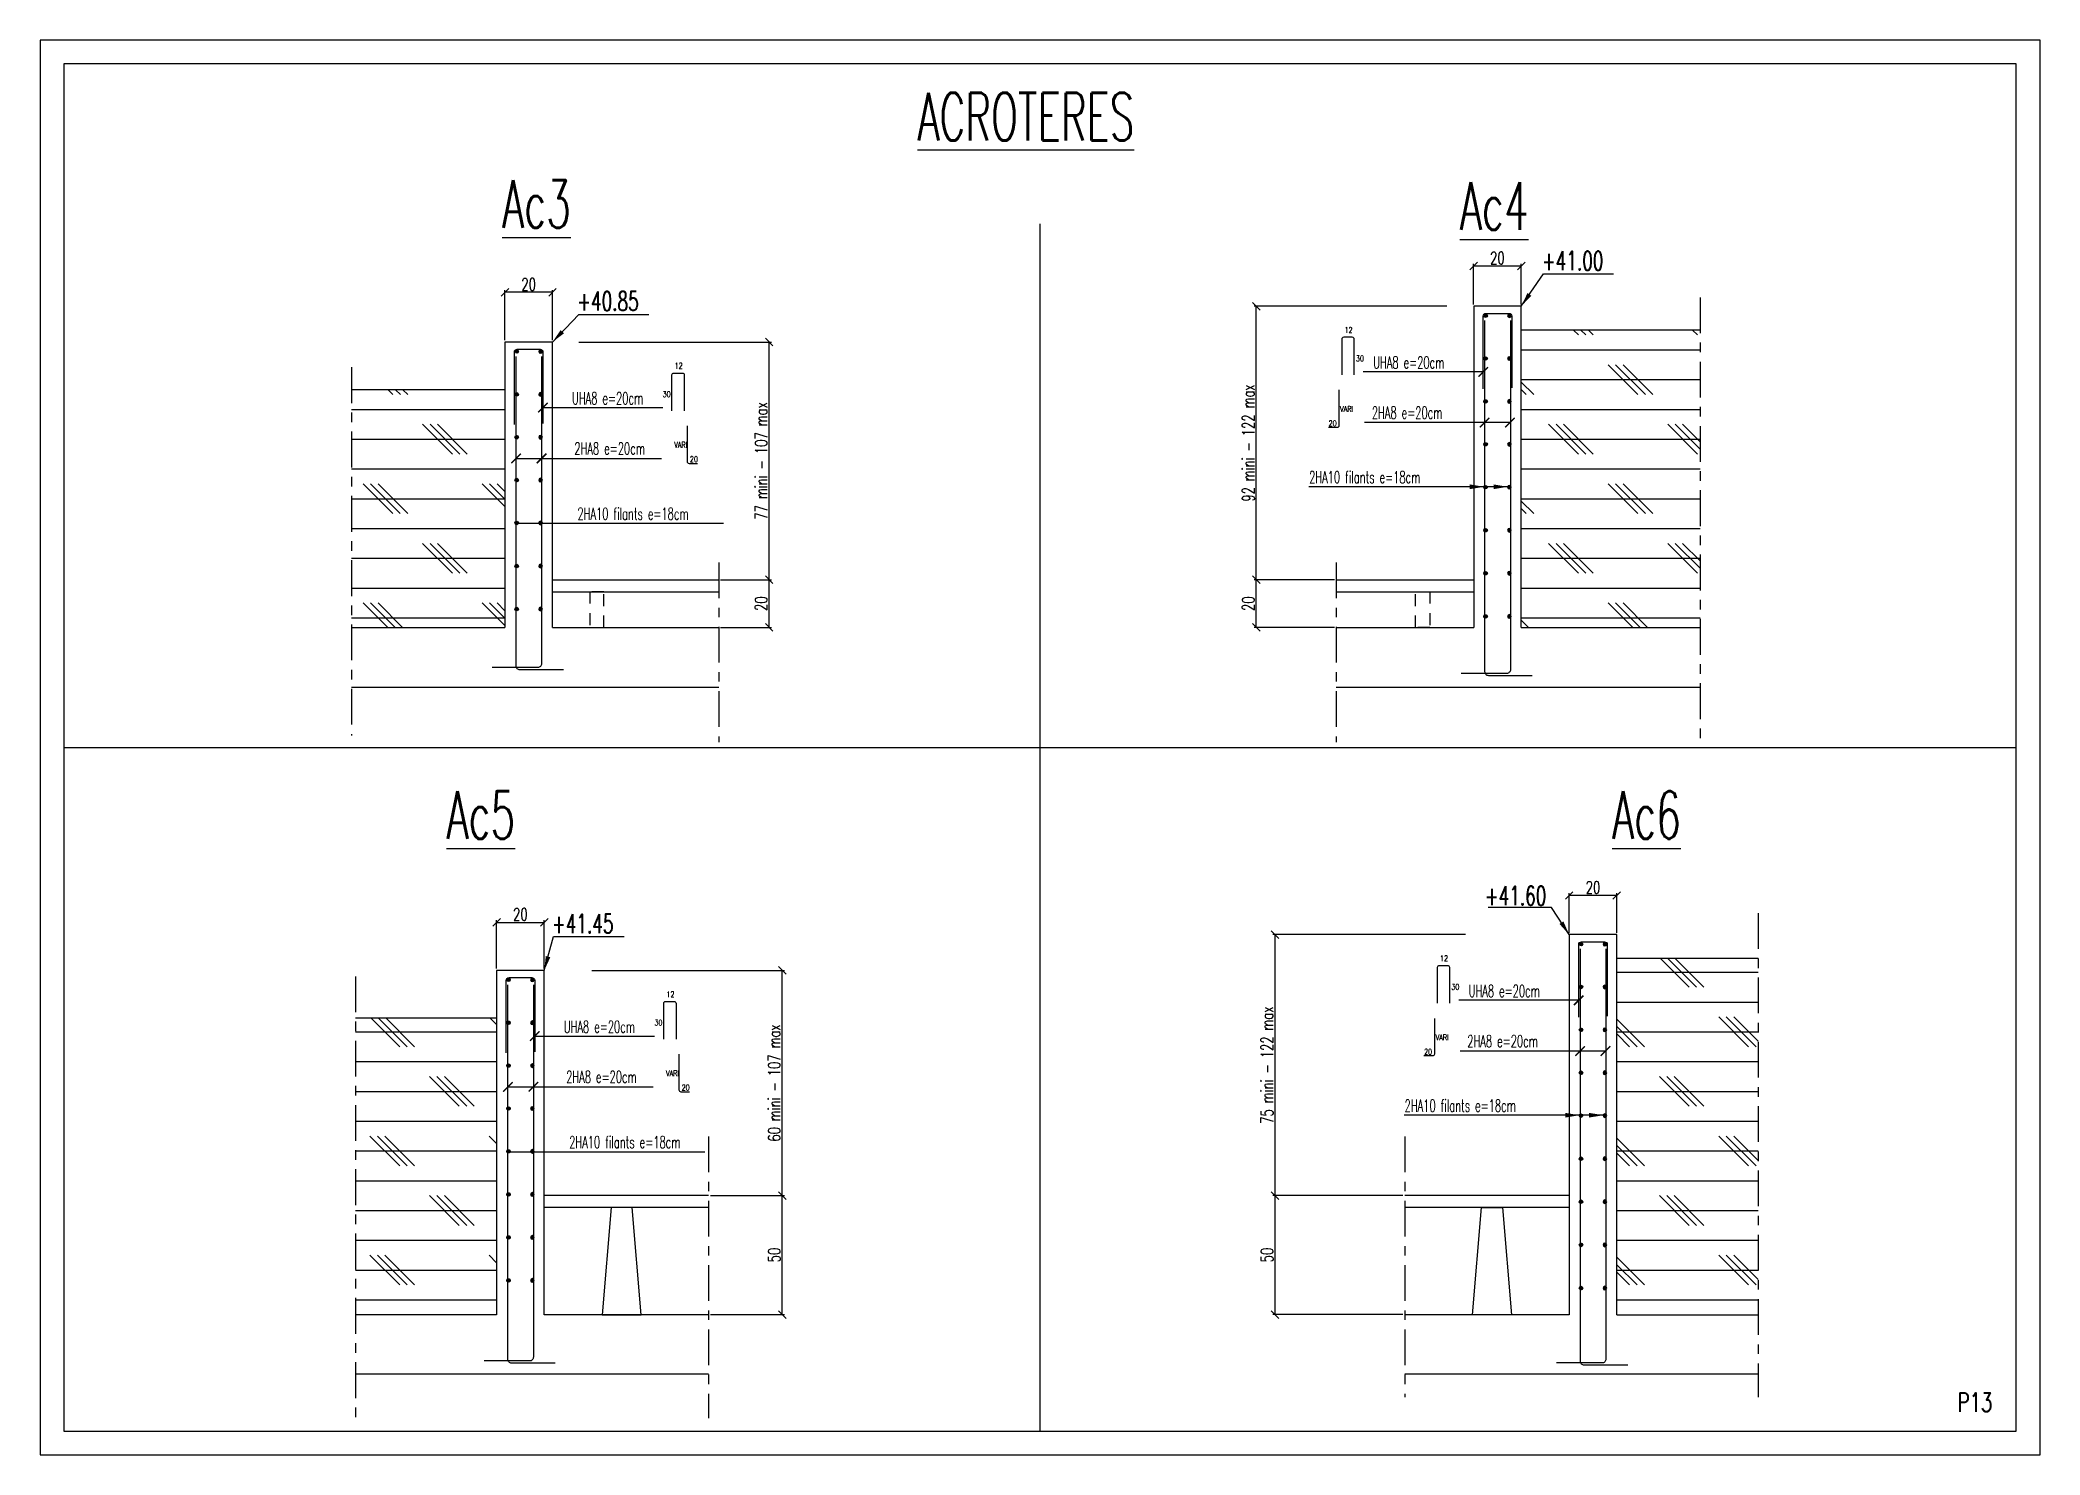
# Model space of a CAD drawing. Extents: x 308 to 787, y -199 to -146.
# Drawn here: x 744.97 to 765.97, y -169.39 to -154.54 of the extents above; entities that cross this region are included whole.
import ezdxf

# ---------------------------------------------------------------- set-up
doc = ezdxf.new("R2010")
doc.units = 0
doc.header["$LTSCALE"] = 0.5
doc.header["$MEASUREMENT"] = 0
doc.linetypes.add('AXES2', pattern=[1.125, 0.75, -0.125, 0.125, -0.125])
doc.linetypes.add('DISCONTINU2', pattern=[0.375, 0.25, -0.125])
doc.layers.get('0').update_dxf_attribs({"linetype": 'CONTINUOUS'})
doc.layers.get('DEFPOINTS').update_dxf_attribs({"linetype": 'CONTINUOUS'})
for name, color, linetype in [('CADRE-CART', 7, 'CONTINUOUS'), ('COTATION', 7, 'CONTINUOUS'), ('FERRAILLAGE', 1, 'CONTINUOUS'), ('HABILLAGE', 7, 'CONTINUOUS'), ('I84 - FERRAILLAGE', 1, 'CONTINUOUS'), ('MURS', 3, 'CONTINUOUS'), ('RDC', 7, 'DISCONTINU2'), ('Texte', 7, 'CONTINUOUS')]:
    doc.layers.add(name, color=color, linetype=linetype)
doc.styles.add('ROMANS8', font='romans.shx', dxfattribs={"width": 0.7})
doc.dimstyles.new('COT50 cm', dxfattribs={"dimtxt": 0.15, "dimasz": 0.06, "dimexe": 0.03, "dimexo": 0.1, "dimgap": 0.05, "dimtad": 1, "dimdec": 0, "dimlfac": 100, "dimzin": 0, "dimdsep": 46, "dimtxsty": 'ROMANS8', "dimblk1": 'OBLIQUE', "dimblk2": 'OBLIQUE', "dimsah": 1, "dimcen": 0.03, "dimdle": 0.03, "dimclrt": 1, "dimadec": 0, "dimazin": 0, "dimtfac": 1, "dimtdec": 0, "dimtmove": 0, "dimatfit": 3, "dimfxl": 0, "dimtolj": 1, "dimtzin": 0, "dimlwd": -1, "dimlwe": -1, "dimarcsym": 0})
doc.dimstyles.new('I84 1-20 cm', dxfattribs={"dimscale": 0.4, "dimtxt": 0.32, "dimasz": 0.2, "dimexe": 0.06, "dimexo": 0.05, "dimgap": 0.05, "dimtad": 1, "dimdec": 1, "dimlfac": 40, "dimzin": 9, "dimdsep": 46, "dimtxsty": 'ROMANS8', "dimblk": 'OBLIQUE', "dimcen": 0.09, "dimclrd": 256, "dimclre": 256, "dimclrt": 1, "dimadec": 0, "dimazin": 0, "dimtfac": 1, "dimtdec": 1, "dimtofl": 0, "dimtmove": 2, "dimatfit": 3, "dimfxl": 0, "dimtolj": 1, "dimtzin": 0, "dimarcsym": 0})

msp = doc.modelspace()

# ---------------------------------------------------------------- texts
at = {"layer": 'FERRAILLAGE', "color": 7, "style": 'ROMANS8', "width": 0.7}
for s, p in [('12', (758.6654, -157.6134)), ('30', (758.7845, -157.9116)), ('12', (751.6318, -157.9893)), ('30', (751.5055, -158.2874)), ('20', (758.4985, -158.593)), ('VARI', (758.6191, -158.4425)), ('VARI', (751.6269, -158.8184)), ('20', (751.7915, -158.9689)), ('12', (759.668, -164.2089)), ('12', (751.5456, -164.5842)), ('30', (759.7872, -164.5071)), ('30', (751.4193, -164.8823)), ('VARI', (759.6217, -165.038)), ('20', (759.5011, -165.1885)), ('VARI', (751.5407, -165.4133)), ('20', (751.7053, -165.5638))]:
    msp.add_text(s, height=0.06, dxfattribs=at).set_placement(p)
at = {"layer": 'FERRAILLAGE', "color": 1, "style": 'ROMANS8', "width": 0.6}
for s, p in [('UHA8 e=20cm', (758.9659, -157.988)), ('UHA8 e=20cm', (750.5538, -158.3639)), ('2HA8 e=20cm', (758.9519, -158.5143)), ('2HA8 e=20cm', (750.5786, -158.8901)), ('2HA10 filants e=18cm', (758.2937, -159.1915)), ('2HA10 filants e=18cm', (750.6107, -159.5749)), ('UHA8 e=20cm', (759.9685, -164.5835)), ('UHA8 e=20cm', (750.4675, -164.9588)), ('2HA8 e=20cm', (759.9545, -165.1098)), ('2HA8 e=20cm', (750.4924, -165.485)), ('2HA10 filants e=18cm', (759.2964, -165.787)), ('2HA10 filants e=18cm', (750.5245, -166.1698))]:
    msp.add_text(s, height=0.126654, dxfattribs=at).set_placement(p)
at = {"layer": 'HABILLAGE', "color": 1, "style": 'ROMANS8'}
for s, width, p in [('+41.00', 0.65, (760.7377, -156.9566)), ('+40.85', 0.65, (750.6082, -157.3796)), ('+41.60', 0.65, (760.1383, -163.6205)), ('+41.45', 0.65, (750.3434, -163.9132)), ('P13', 0.7, (765.101, -168.9361))]:
    msp.add_text(s, height=0.2, dxfattribs=dict(at, width=width)).set_placement(p)
at = {"layer": 'Texte', "color": 4, "style": 'ROMANS8', "width": 0.6}
for s, p in [('%%UACROTERES', (754.1819, -155.5938)), ('%%UAc3', (749.8203, -156.5109)), ('%%UAc4', (759.8771, -156.5329)), ('%%UAc5', (749.2366, -162.9237)), ('%%UAc6', (761.475, -162.9237))]:
    msp.add_text(s, height=0.5, dxfattribs=at).set_placement(p)

# ---------------------------------------------------------------- blocks, each defined once
blk = doc.blocks.new('_Oblique')
at = {"layer": 'COTATION', "color": 0, "lineweight": -2}
blk.add_line((-0.5, -0.5), (0.5, 0.5), dxfattribs=at)
blk = doc.blocks.new('*D979')
at = {"layer": 'COTATION', "lineweight": -2, "transparency": 16777216}
for p, q in [((749.849, -157.69), (749.849, -157.164)), ((750.349, -157.188), (749.849, -157.188)), ((750.349, -157.69), (750.349, -157.164))]:
    blk.add_line(p, q, dxfattribs=at)
at = {"layer": 'DEFPOINTS', "color": 0, "transparency": 16777216}
for p in [(749.849, -157.188), (749.849, -157.71), (750.349, -157.71)]:
    blk.add_point(p, dxfattribs=at)
at = {"layer": 'COTATION', "lineweight": -2, "transparency": 16777216, "xscale": 0.08000000000000002, "yscale": 0.08000000000000002, "zscale": 0.08000000000000002, "rotation": 180}
blk.add_blockref('_Oblique', (749.849, -157.188), dxfattribs=at)
at = {"layer": 'COTATION', "lineweight": -2, "transparency": 16777216, "xscale": 0.08000000000000002, "yscale": 0.08000000000000002, "zscale": 0.08000000000000002}
blk.add_blockref('_Oblique', (750.349, -157.188), dxfattribs=at)
at = {"layer": 'COTATION', "color": 1, "transparency": 16777216, "insert": (750.099, -157.104), "char_height": 0.128, "attachment_point": 5, "style": 'ROMANS8'}
blk.add_mtext('\\A1;20', dxfattribs=at)
blk = doc.blocks.new('*D980')
at = {"layer": 'COTATION', "lineweight": -2, "transparency": 16777216}
for p, q in [((752.114, -160.205), (752.648, -160.205)), ((752.624, -160.705), (752.624, -160.205)), ((752.114, -160.705), (752.648, -160.705))]:
    blk.add_line(p, q, dxfattribs=at)
at = {"layer": 'DEFPOINTS', "color": 0, "transparency": 16777216}
for p in [(752.094, -160.205), (752.624, -160.205), (752.094, -160.705)]:
    blk.add_point(p, dxfattribs=at)
at = {"layer": 'COTATION', "lineweight": -2, "transparency": 16777216, "xscale": 0.08000000000000002, "yscale": 0.08000000000000002, "zscale": 0.08000000000000002}
for p, rotation in [((752.624, -160.205), 90), ((752.624, -160.705), 270)]:
    blk.add_blockref('_Oblique', p, dxfattribs=dict(at, rotation=rotation))
at = {"layer": 'COTATION', "color": 1, "transparency": 16777216, "insert": (752.54, -160.455), "char_height": 0.128, "attachment_point": 5, "rotation": 90, "style": 'ROMANS8'}
blk.add_mtext('\\A1;20', dxfattribs=at)
blk = doc.blocks.new('*D981')
at = {"layer": 'COTATION', "lineweight": -2, "transparency": 16777216}
for p, q in [((750.624, -157.71), (752.648, -157.71)), ((752.624, -160.205), (752.624, -157.71)), ((752.114, -160.205), (752.648, -160.205))]:
    blk.add_line(p, q, dxfattribs=at)
at = {"layer": 'DEFPOINTS', "color": 0, "transparency": 16777216}
for p in [(750.349, -157.71), (752.624, -157.71), (752.094, -160.205)]:
    blk.add_point(p, dxfattribs=at)
at = {"layer": 'COTATION', "lineweight": -2, "transparency": 16777216, "xscale": 0.08000000000000002, "yscale": 0.08000000000000002, "zscale": 0.08000000000000002}
for p, rotation in [((752.624, -157.71), 90), ((752.624, -160.205), 270)]:
    blk.add_blockref('_Oblique', p, dxfattribs=dict(at, rotation=rotation))
at = {"layer": 'COTATION', "color": 1, "transparency": 16777216, "insert": (752.54, -158.957), "char_height": 0.128, "attachment_point": 5, "rotation": 90, "style": 'ROMANS8'}
blk.add_mtext('\\A1;77 mini - 107 max ', dxfattribs=at)
blk = doc.blocks.new('A$C27DF6537')
at = {"layer": 'I84 - FERRAILLAGE', "linetype": 'Continuous'}
blk.add_hatch(color=256, dxfattribs=at).paths.add_polyline_path([(0.0075, 0, 1), (-0.0075, 0, 1)])
blk.add_circle((0, 0), 0.0075, dxfattribs=at)
blk = doc.blocks.new('*D982')
at = {"layer": 'COTATION', "lineweight": -2, "transparency": 16777216}
for p, q in [((758.559, -160.205), (757.715, -160.205)), ((757.739, -160.705), (757.739, -160.205)), ((758.559, -160.705), (757.715, -160.705))]:
    blk.add_line(p, q, dxfattribs=at)
at = {"layer": 'DEFPOINTS', "color": 0, "transparency": 16777216}
for p in [(757.739, -160.205), (758.579, -160.205), (758.579, -160.705)]:
    blk.add_point(p, dxfattribs=at)
at = {"layer": 'COTATION', "lineweight": -2, "transparency": 16777216, "xscale": 0.08000000000000002, "yscale": 0.08000000000000002, "zscale": 0.08000000000000002}
for p, rotation in [((757.739, -160.205), 90), ((757.739, -160.705), 270)]:
    blk.add_blockref('_Oblique', p, dxfattribs=dict(at, rotation=rotation))
at = {"layer": 'COTATION', "color": 1, "transparency": 16777216, "insert": (757.655, -160.455), "char_height": 0.128, "attachment_point": 5, "rotation": 90, "style": 'ROMANS8'}
blk.add_mtext('\\A1;20', dxfattribs=at)
blk = doc.blocks.new('*D983')
at = {"layer": 'COTATION', "lineweight": -2, "transparency": 16777216}
for p, q in [((759.739, -157.334), (757.715, -157.334)), ((757.739, -160.205), (757.739, -157.334)), ((758.559, -160.205), (757.715, -160.205))]:
    blk.add_line(p, q, dxfattribs=at)
at = {"layer": 'DEFPOINTS', "color": 0, "transparency": 16777216}
for p in [(757.739, -157.334), (760.021, -157.334), (758.579, -160.205)]:
    blk.add_point(p, dxfattribs=at)
at = {"layer": 'COTATION', "lineweight": -2, "transparency": 16777216, "xscale": 0.08000000000000002, "yscale": 0.08000000000000002, "zscale": 0.08000000000000002}
for p, rotation in [((757.739, -157.334), 90), ((757.739, -160.205), 270)]:
    blk.add_blockref('_Oblique', p, dxfattribs=dict(at, rotation=rotation))
at = {"layer": 'COTATION', "color": 1, "transparency": 16777216, "insert": (757.655, -158.769), "char_height": 0.128, "attachment_point": 5, "rotation": 90, "style": 'ROMANS8'}
blk.add_mtext('\\A1;92 mini - 122 max', dxfattribs=at)
blk = doc.blocks.new('*D984')
at = {"layer": 'COTATION', "lineweight": -2, "transparency": 16777216}
for p, q in [((760.021, -157.314), (760.021, -156.888)), ((760.521, -156.912), (760.021, -156.912)), ((760.521, -157.314), (760.521, -156.888))]:
    blk.add_line(p, q, dxfattribs=at)
at = {"layer": 'DEFPOINTS', "color": 0, "transparency": 16777216}
for p in [(760.021, -156.912), (760.021, -157.334), (760.521, -157.334)]:
    blk.add_point(p, dxfattribs=at)
at = {"layer": 'COTATION', "lineweight": -2, "transparency": 16777216, "xscale": 0.08000000000000002, "yscale": 0.08000000000000002, "zscale": 0.08000000000000002, "rotation": 180}
blk.add_blockref('_Oblique', (760.021, -156.912), dxfattribs=at)
at = {"layer": 'COTATION', "lineweight": -2, "transparency": 16777216, "xscale": 0.08000000000000002, "yscale": 0.08000000000000002, "zscale": 0.08000000000000002}
blk.add_blockref('_Oblique', (760.521, -156.912), dxfattribs=at)
at = {"layer": 'COTATION', "color": 1, "transparency": 16777216, "insert": (760.271, -156.828), "char_height": 0.128, "attachment_point": 5, "style": 'ROMANS8'}
blk.add_mtext('\\A1;20', dxfattribs=at)
blk = doc.blocks.new('*D1523')
at = {"layer": 'COTATION', "lineweight": -2, "transparency": 16777216}
for p, q in [((752.008, -166.667), (752.785, -166.667)), ((752.761, -167.917), (752.761, -166.667)), ((752.008, -167.917), (752.785, -167.917))]:
    blk.add_line(p, q, dxfattribs=at)
at = {"layer": 'DEFPOINTS', "color": 0, "transparency": 16777216}
for p in [(751.988, -166.667), (752.761, -166.667), (751.988, -167.917)]:
    blk.add_point(p, dxfattribs=at)
at = {"layer": 'COTATION', "lineweight": -2, "transparency": 16777216, "xscale": 0.08000000000000002, "yscale": 0.08000000000000002, "zscale": 0.08000000000000002}
for p, rotation in [((752.761, -166.667), 90), ((752.761, -167.917), 270)]:
    blk.add_blockref('_Oblique', p, dxfattribs=dict(at, rotation=rotation))
at = {"layer": 'COTATION', "color": 1, "transparency": 16777216, "insert": (752.677, -167.292), "char_height": 0.128, "attachment_point": 5, "rotation": 90, "style": 'ROMANS8'}
blk.add_mtext('\\A1;50', dxfattribs=at)
blk = doc.blocks.new('*D1524')
at = {"layer": 'COTATION', "lineweight": -2, "transparency": 16777216}
for p, q in [((750.761, -164.304), (752.785, -164.304)), ((752.761, -166.667), (752.761, -164.304)), ((752.008, -166.667), (752.785, -166.667))]:
    blk.add_line(p, q, dxfattribs=at)
at = {"layer": 'DEFPOINTS', "color": 0, "transparency": 16777216}
for p in [(750.262, -164.304), (752.761, -164.304), (751.988, -166.667)]:
    blk.add_point(p, dxfattribs=at)
at = {"layer": 'COTATION', "lineweight": -2, "transparency": 16777216, "xscale": 0.08000000000000002, "yscale": 0.08000000000000002, "zscale": 0.08000000000000002}
for p, rotation in [((752.761, -164.304), 90), ((752.761, -166.667), 270)]:
    blk.add_blockref('_Oblique', p, dxfattribs=dict(at, rotation=rotation))
at = {"layer": 'COTATION', "color": 1, "transparency": 16777216, "insert": (752.677, -165.486), "char_height": 0.128, "attachment_point": 5, "rotation": 90, "style": 'ROMANS8'}
blk.add_mtext('\\A1;60 mini - 107 max ', dxfattribs=at)
blk = doc.blocks.new('*D1525')
at = {"layer": 'COTATION', "lineweight": -2, "transparency": 16777216}
for p, q in [((759.279, -166.667), (757.912, -166.667)), ((757.936, -167.917), (757.936, -166.667)), ((759.279, -167.917), (757.912, -167.917))]:
    blk.add_line(p, q, dxfattribs=at)
at = {"layer": 'DEFPOINTS', "color": 0, "transparency": 16777216}
for p in [(757.936, -166.667), (759.299, -166.667), (759.299, -167.917)]:
    blk.add_point(p, dxfattribs=at)
at = {"layer": 'COTATION', "lineweight": -2, "transparency": 16777216, "xscale": 0.08000000000000002, "yscale": 0.08000000000000002, "zscale": 0.08000000000000002}
for p, rotation in [((757.936, -166.667), 90), ((757.936, -167.917), 270)]:
    blk.add_blockref('_Oblique', p, dxfattribs=dict(at, rotation=rotation))
at = {"layer": 'COTATION', "color": 1, "transparency": 16777216, "insert": (757.852, -167.292), "char_height": 0.128, "attachment_point": 5, "rotation": 90, "style": 'ROMANS8'}
blk.add_mtext('\\A1;50', dxfattribs=at)
blk = doc.blocks.new('*D1526')
at = {"layer": 'COTATION', "lineweight": -2, "transparency": 16777216}
for p, q in [((759.936, -163.929), (757.912, -163.929)), ((757.936, -166.667), (757.936, -163.929)), ((759.279, -166.667), (757.912, -166.667))]:
    blk.add_line(p, q, dxfattribs=at)
at = {"layer": 'DEFPOINTS', "color": 0, "transparency": 16777216}
for p in [(757.936, -163.929), (761.024, -163.929), (759.299, -166.667)]:
    blk.add_point(p, dxfattribs=at)
at = {"layer": 'COTATION', "lineweight": -2, "transparency": 16777216, "xscale": 0.08000000000000002, "yscale": 0.08000000000000002, "zscale": 0.08000000000000002}
for p, rotation in [((757.936, -163.929), 90), ((757.936, -166.667), 270)]:
    blk.add_blockref('_Oblique', p, dxfattribs=dict(at, rotation=rotation))
at = {"layer": 'COTATION', "color": 1, "transparency": 16777216, "insert": (757.852, -165.298), "char_height": 0.128, "attachment_point": 5, "rotation": 90, "style": 'ROMANS8'}
blk.add_mtext('\\A1;75 mini - 122 max', dxfattribs=at)
blk = doc.blocks.new('*D1527')
at = {"layer": 'COTATION', "lineweight": -2, "transparency": 16777216}
for p, q in [((761.024, -163.909), (761.024, -163.494)), ((761.524, -163.518), (761.024, -163.518)), ((761.524, -163.909), (761.524, -163.494))]:
    blk.add_line(p, q, dxfattribs=at)
at = {"layer": 'DEFPOINTS', "color": 0, "transparency": 16777216}
for p in [(761.024, -163.518), (761.024, -163.929), (761.524, -163.929)]:
    blk.add_point(p, dxfattribs=at)
at = {"layer": 'COTATION', "lineweight": -2, "transparency": 16777216, "xscale": 0.08000000000000002, "yscale": 0.08000000000000002, "zscale": 0.08000000000000002, "rotation": 180}
blk.add_blockref('_Oblique', (761.024, -163.518), dxfattribs=at)
at = {"layer": 'COTATION', "lineweight": -2, "transparency": 16777216, "xscale": 0.08000000000000002, "yscale": 0.08000000000000002, "zscale": 0.08000000000000002}
blk.add_blockref('_Oblique', (761.524, -163.518), dxfattribs=at)
at = {"layer": 'COTATION', "color": 1, "transparency": 16777216, "insert": (761.274, -163.434), "char_height": 0.128, "attachment_point": 5, "style": 'ROMANS8'}
blk.add_mtext('\\A1;20', dxfattribs=at)
blk = doc.blocks.new('*D1528')
at = {"layer": 'COTATION', "lineweight": -2, "transparency": 16777216}
for p, q in [((749.762, -164.284), (749.762, -163.776)), ((749.762, -163.8), (750.262, -163.8)), ((750.262, -164.284), (750.262, -163.776))]:
    blk.add_line(p, q, dxfattribs=at)
at = {"layer": 'DEFPOINTS', "color": 0, "transparency": 16777216}
for p in [(750.262, -163.8), (749.762, -164.304), (750.262, -164.304)]:
    blk.add_point(p, dxfattribs=at)
at = {"layer": 'COTATION', "lineweight": -2, "transparency": 16777216, "xscale": 0.08000000000000002, "yscale": 0.08000000000000002, "zscale": 0.08000000000000002, "rotation": 180}
blk.add_blockref('_Oblique', (749.762, -163.8), dxfattribs=at)
at = {"layer": 'COTATION', "lineweight": -2, "transparency": 16777216, "xscale": 0.08000000000000002, "yscale": 0.08000000000000002, "zscale": 0.08000000000000002}
blk.add_blockref('_Oblique', (750.262, -163.8), dxfattribs=at)
at = {"layer": 'COTATION', "color": 1, "transparency": 16777216, "insert": (750.012, -163.716), "char_height": 0.128, "attachment_point": 5, "style": 'ROMANS8'}
blk.add_mtext('\\A1;20', dxfattribs=at)

# ---------------------------------------------------------------- dimensions: what is measured, and where the dimension line sits
at = {"layer": 'COTATION', "color": 0}
for base, p1, p2, picture, middle in [((760.0214, -156.9119), (760.5214, -157.3337), (760.0214, -157.3337), '*D984', (760.2714, -156.8279)), ((749.8486, -157.1878), (750.3486, -157.7096), (749.8486, -157.7096), '*D979', (750.0986, -157.1038)), ((761.0241, -163.5179), (761.5241, -163.9292), (761.0241, -163.9292), '*D1527', (761.2741, -163.4339)), ((750.2624, -163.7997), (749.7624, -164.3045), (750.2624, -164.3045), '*D1528', (750.0124, -163.7157))]:
    dim = msp.add_linear_dim(base=base, p1=p1, p2=p2, dimstyle='I84 1-20 cm', dxfattribs=at)
    dim.commit()
    dim.dimension.update_dxf_attribs({"geometry": picture, "text_midpoint": middle})
for base, p1, p2, text, picture, middle in [((757.7386, -157.3337), (758.5792, -160.2053), (760.0214, -157.3337), '92 mini - 122 max', '*D983', (757.6546, -158.7695)), ((752.6239, -157.7096), (752.0939, -160.2053), (750.3486, -157.7096), '77 mini - 107 max ', '*D981', (752.5399, -158.9574)), ((757.936, -163.9292), (759.2987, -166.6674), (761.0241, -163.9292), '75 mini - 122 max', '*D1526', (757.852, -165.2983)), ((752.7613, -164.3045), (751.9877, -166.6674), (750.2624, -164.3045), '60 mini - 107 max ', '*D1524', (752.6773, -165.4859))]:
    dim = msp.add_linear_dim(base=base, p1=p1, p2=p2, angle=90, text=text, dimstyle='I84 1-20 cm', dxfattribs=at)
    dim.commit()
    dim.dimension.update_dxf_attribs({"geometry": picture, "text_midpoint": middle})
for base, p1, p2, picture, middle in [((752.6239, -160.2053), (752.0939, -160.7053), (752.0939, -160.2053), '*D980', (752.5399, -160.4553)), ((757.7386, -160.2053), (758.5792, -160.7053), (758.5792, -160.2053), '*D982', (757.6546, -160.4553)), ((752.7613, -166.6674), (751.9877, -167.9174), (751.9877, -166.6674), '*D1523', (752.6773, -167.2924)), ((757.936, -166.6674), (759.2987, -167.9174), (759.2987, -166.6674), '*D1525', (757.852, -167.2924))]:
    dim = msp.add_linear_dim(base=base, p1=p1, p2=p2, angle=90, dimstyle='I84 1-20 cm', dxfattribs=at)
    dim.commit()
    dim.dimension.update_dxf_attribs({"geometry": picture, "text_midpoint": middle})

# ---------------------------------------------------------------- hatches: boundary and pattern name
at = {"layer": 'COTATION'}
h = msp.add_hatch(dxfattribs=at)
h.set_pattern_fill('CORK', color=256, scale=2.5)
h.set_pattern_definition([(0, (-190.9107, 323.14563), (0, 0.3125), []), (135, (-190.75445, 322.9894), (-0.625, -0.625), [0.44194174, -0.44194174]), (135, (-190.6763, 322.9894), (-0.625, -0.625), [0.44194174, -0.44194174]), (135, (-190.5982, 322.9894), (-0.625, -0.625), [0.44194174, -0.44194174])])
h.paths.add_polyline_path([(762.3984, -157.5837), (760.5214, -157.5837), (760.5214, -160.7053), (762.3984, -160.7053)])
h = msp.add_hatch(dxfattribs=at)
h.set_pattern_fill('CORK', color=256, scale=2.5)
h.set_pattern_definition([(0, (-173.98353, 323.14563), (0, 0.3125), []), (135, (-173.8273, 322.9894), (-0.625, -0.625), [0.44194174, -0.44194174]), (135, (-173.7492, 322.9894), (-0.625, -0.625), [0.44194174, -0.44194174]), (135, (-173.671, 322.9894), (-0.625, -0.625), [0.44194174, -0.44194174])])
h.paths.add_polyline_path([(748.2381, -160.7053), (749.8486, -160.7053), (749.8486, -158.2096), (748.2381, -158.2096)])
h = msp.add_hatch(dxfattribs=at)
h.set_pattern_fill('CORK', color=256, scale=2.5)
h.set_pattern_definition([(0, (-262.24838, 315.0506), (0, 0.3125), []), (135, (-262.0921, 314.8944), (-0.625, -0.625), [0.44194174, -0.44194174]), (135, (-262.014, 314.8944), (-0.625, -0.625), [0.44194174, -0.44194174]), (135, (-261.9359, 314.8944), (-0.625, -0.625), [0.44194174, -0.44194174])])
h.paths.add_polyline_path([(763.0076, -167.9174), (763.0076, -164.1792), (761.5241, -164.1792), (761.5241, -167.9174)])
h = msp.add_hatch(dxfattribs=at)
h.set_pattern_fill('CORK', color=256, scale=2.5)
h.set_pattern_definition([(0, (-246.4115, 315.0506), (0, 0.3125), []), (135, (-246.2553, 314.8944), (-0.625, -0.625), [0.44194174, -0.44194174]), (135, (-246.1771, 314.8944), (-0.625, -0.625), [0.44194174, -0.44194174]), (135, (-246.099, 314.8944), (-0.625, -0.625), [0.44194174, -0.44194174])])
h.paths.add_polyline_path([(748.2788, -167.9174), (749.7624, -167.9174), (749.7624, -164.8045), (748.2788, -164.8045)])

# ---------------------------------------------------------------- linework, layer by layer
at = {"color": 4}
msp.add_lwpolyline([(765.9678, -169.39), (765.9678, -154.54), (744.9678, -154.54), (744.9678, -169.39)], close=True, dxfattribs=at)
at = {"color": 7}
msp.add_lwpolyline([(745.2178, -169.14), (765.7178, -169.14), (765.7178, -154.79), (745.2178, -154.79)], close=True, dxfattribs=at)
at = {"layer": 'CADRE-CART'}
msp.add_line((755.4678, -169.14), (755.4678, -156.4703), dxfattribs=at)
at = {"layer": 'COTATION'}
for q in [(765.7178, -161.965), (755.4678, -161.965)]:
    msp.add_line((745.2178, -161.965), q, dxfattribs=at)
at = {"layer": 'FERRAILLAGE', "color": 6, "linetype": 'AXES2'}
for p, q in [((762.3984, -157.241), (762.3984, -161.8859)), ((748.2381, -157.9751), (748.2381, -161.8388)), ((752.0939, -160.0234), (752.0939, -161.9073)), ((758.5792, -160.0234), (758.5792, -161.9073)), ((763.0076, -163.7047), (763.0076, -168.7823)), ((748.2788, -164.3671), (748.2788, -169.0051)), ((751.9877, -166.0469), (751.9877, -169.0051)), ((759.2987, -166.0469), (759.2987, -168.7823))]:
    msp.add_line(p, q, dxfattribs=at)
at = {"layer": 'FERRAILLAGE', "color": 7}
for p, q in [((749.9918, -159.6121), (752.1444, -159.6121)), ((749.9056, -166.207), (751.9497, -166.207))]:
    msp.add_line(p, q, dxfattribs=at)
at = {"layer": 'FERRAILLAGE'}
for points in [[(760.4072, -157.4841), (760.4072, -161.1477, -0.4142136), (760.3672, -161.1877), (759.8893, -161.1877)], [(760.1214, -158.1996), (760.1214, -157.4387, -0.4142136), (760.1514, -157.4087), (760.3914, -157.4087, -0.4142136), (760.4214, -157.4387), (760.4214, -158.1891)], [(760.6358, -161.2112), (760.1797, -161.2112, -0.4142136), (760.1397, -161.1712), (760.1397, -157.4841)], [(758.7668, -158.0544), (758.7668, -157.6797, 0.4142136), (758.7468, -157.6597), (758.6568, -157.6597, 0.4142136), (758.6368, -157.6797), (758.6368, -158.0544)], [(750.2344, -157.86), (750.2344, -161.0866, -0.4142136), (750.1944, -161.1266), (749.7164, -161.1266)], [(749.9486, -158.5755), (749.9486, -157.8146, -0.4142136), (749.9786, -157.7846), (750.2186, -157.7846, -0.4142136), (750.2486, -157.8146), (750.2486, -158.565)], [(750.4629, -161.1501), (750.0069, -161.1501, -0.4142136), (749.9669, -161.1101), (749.9669, -157.86)], [(751.6032, -158.4302), (751.6032, -158.0555, -0.4142136), (751.6232, -158.0355), (751.7132, -158.0355, -0.4142136), (751.7332, -158.0555), (751.7332, -158.4302)], [(758.6071, -158.2123), (758.6071, -158.587, -0.4142136), (758.5871, -158.607), (758.4971, -158.607)], [(751.7629, -158.5882), (751.7629, -158.9628, 0.4142136), (751.7829, -158.9828), (751.8729, -158.9828)], [(761.1241, -164.7952), (761.1241, -164.0342, -0.4142136), (761.1541, -164.0042), (761.3941, -164.0042, -0.4142136), (761.4241, -164.0342), (761.4241, -164.7846)], [(761.4098, -164.0796), (761.4098, -168.3846, -0.4142136), (761.3698, -168.4246), (760.8919, -168.4246)], [(761.6384, -168.4481), (761.1824, -168.4481, -0.4142136), (761.1424, -168.4081), (761.1424, -164.0796)], [(749.8624, -165.1704), (749.8624, -164.4095, -0.4142136), (749.8924, -164.3795), (750.1324, -164.3795, -0.4142136), (750.1624, -164.4095), (750.1624, -165.1599)], [(759.7694, -164.6499), (759.7694, -164.2752, 0.4142136), (759.7494, -164.2552), (759.6594, -164.2552, 0.4142136), (759.6394, -164.2752), (759.6394, -164.6499)], [(750.1481, -164.4549), (750.1481, -168.3635, -0.4142136), (750.1081, -168.4035), (749.6302, -168.4035)], [(750.3767, -168.427), (749.9206, -168.427, -0.4142136), (749.8806, -168.387), (749.8806, -164.4549)], [(751.517, -165.0251), (751.517, -164.6504, -0.4142136), (751.537, -164.6304), (751.627, -164.6304, -0.4142136), (751.647, -164.6504), (751.647, -165.0251)], [(759.6097, -164.8078), (759.6097, -165.1825, -0.4142136), (759.5897, -165.2025), (759.4997, -165.2025)], [(751.6767, -165.1831), (751.6767, -165.5577, 0.4142136), (751.6967, -165.5777), (751.7867, -165.5777)]]:
    msp.add_lwpolyline(points, format="xyb", dxfattribs=at)
at = {"layer": 'MURS'}
for p, q in [((748.2381, -160.7053), (749.8486, -160.7053)), ((750.3486, -160.7053), (752.0939, -160.7053)), ((758.5792, -160.7053), (760.0214, -160.7053)), ((760.5214, -160.7053), (762.3984, -160.7053)), ((748.2381, -161.3303), (752.0939, -161.3303)), ((758.5792, -161.3303), (762.3984, -161.3303)), ((749.7624, -167.9174), (748.2788, -167.9174)), ((751.9877, -167.9174), (750.2624, -167.9174)), ((761.0241, -167.9174), (759.2987, -167.9174)), ((761.5241, -167.9174), (763.0076, -167.9174)), ((751.9877, -168.5424), (748.2788, -168.5424)), ((763.0076, -168.5424), (759.2987, -168.5424))]:
    msp.add_line(p, q, dxfattribs=at)
for points in [[(760.5214, -160.7053), (760.5214, -157.3337), (760.0214, -157.3337), (760.0214, -160.7053)], [(750.3486, -160.7053), (750.3486, -157.7096), (749.8486, -157.7096), (749.8486, -160.7053)], [(761.5241, -167.9174), (761.5241, -163.9292), (761.0241, -163.9292), (761.0241, -167.9174)], [(750.2624, -167.9174), (750.2624, -164.3045), (749.7624, -164.3045), (749.7624, -167.9174)]]:
    msp.add_lwpolyline(points, dxfattribs=at)
at = {"layer": 'RDC', "linetype": 'ByBlock'}
for p, q in [((762.3984, -157.5837), (760.5214, -157.5837)), ((749.8486, -158.2096), (748.2381, -158.2096)), ((750.3486, -160.2053), (752.0939, -160.2053)), ((758.5792, -160.2053), (760.0214, -160.2053)), ((750.3486, -160.3303), (752.0939, -160.3303)), ((758.5792, -160.3303), (760.0214, -160.3303)), ((763.0076, -164.1792), (761.5241, -164.1792)), ((749.7624, -164.8045), (748.2788, -164.8045)), ((751.9877, -166.6674), (750.2624, -166.6674)), ((761.0241, -166.6674), (759.2987, -166.6674)), ((751.9877, -166.7924), (750.2624, -166.7924)), ((761.0241, -166.7924), (759.2987, -166.7924))]:
    msp.add_line(p, q, dxfattribs=at)
at = {"layer": 'RDC'}
for points in [[(750.7394, -160.7053), (750.8869, -160.7053), (750.8869, -160.3303), (750.7394, -160.3303)], [(759.5597, -160.7053), (759.4122, -160.7053), (759.4122, -160.3303), (759.5597, -160.3303)]]:
    msp.add_lwpolyline(points, close=True, dxfattribs=at)
at = {"layer": 'RDC', "linetype": 'ByBlock'}
for points in [[(750.8694, -167.9174), (751.2805, -167.9174), (751.1856, -166.7924), (750.9643, -166.7924)], [(760.4187, -167.9174), (760.0075, -167.9174), (760.1025, -166.7924), (760.3238, -166.7924)]]:
    msp.add_lwpolyline(points, close=True, dxfattribs=at)

# ---------------------------------------------------------------- block references
at = {"layer": 'FERRAILLAGE', "linetype": 'Continuous', "yscale": 2.5, "zscale": 2.5}
for p, xscale in [((760.1462, -157.4329), 2.5), ((760.3966, -157.4329), -2.5), ((749.9734, -157.8087), 2.5), ((750.2238, -157.8087), -2.5), ((760.1462, -157.8829), 2.5), ((760.3966, -157.8829), -2.5), ((749.9734, -158.2587), 2.5), ((750.2238, -158.2587), -2.5), ((760.1462, -158.3329), 2.5), ((760.3966, -158.3329), -2.5), ((749.9734, -158.7087), 2.5), ((750.2238, -158.7087), -2.5), ((760.1462, -158.7829), 2.5), ((760.3966, -158.7829), -2.5), ((749.9734, -159.1587), 2.5), ((750.2238, -159.1587), -2.5), ((760.1462, -159.2329), 2.5), ((760.3966, -159.2329), -2.5), ((749.9734, -159.6087), 2.5), ((750.2238, -159.6087), -2.5), ((760.1462, -159.6847), 2.5), ((760.3966, -159.6847), -2.5), ((749.9734, -160.0605), 2.5), ((750.2238, -160.0605), -2.5), ((760.1462, -160.136), 2.5), ((760.1462, -160.136), 2.5), ((760.3966, -160.136), -2.5), ((760.3966, -160.136), -2.5), ((749.9734, -160.5119), 2.5), ((750.2238, -160.5119), -2.5), ((760.1462, -160.5896), 2.5), ((760.3966, -160.5896), -2.5), ((761.1488, -164.0284), 2.5), ((761.3993, -164.0284), -2.5), ((749.8871, -164.4036), 2.5), ((750.1376, -164.4036), -2.5), ((761.1488, -164.4784), 2.5), ((761.3993, -164.4784), -2.5), ((749.8871, -164.8536), 2.5), ((750.1376, -164.8536), -2.5), ((761.1488, -164.9284), 2.5), ((761.3993, -164.9284), -2.5), ((749.8871, -165.3036), 2.5), ((750.1376, -165.3036), -2.5), ((761.1488, -165.3784), 2.5), ((761.3993, -165.3784), -2.5), ((749.8871, -165.7536), 2.5), ((750.1376, -165.7536), -2.5), ((761.1488, -165.8284), 2.5), ((761.3993, -165.8284), -2.5), ((749.8871, -166.2036), 2.5), ((750.1376, -166.2036), -2.5), ((761.1488, -166.2802), 2.5), ((761.3993, -166.2802), -2.5), ((749.8871, -166.6554), 2.5), ((750.1376, -166.6554), -2.5), ((761.1488, -166.7315), 2.5), ((761.1488, -166.7315), 2.5), ((761.3993, -166.7315), -2.5), ((761.3993, -166.7315), -2.5), ((749.8871, -167.1068), 2.5), ((750.1376, -167.1068), -2.5), ((761.1488, -167.1851), 2.5), ((761.3993, -167.1851), -2.5), ((749.8871, -167.5581), 2.5), ((750.1376, -167.5581), -2.5), ((761.1488, -167.6386), 2.5), ((761.3993, -167.6386), -2.5)]:
    msp.add_blockref('A$C27DF6537', p, dxfattribs=dict(at, xscale=xscale))

msp.set_redraw_order([(e.dxf.handle, doc.entitydb.next_handle()) for e in msp.query("TEXT MTEXT ATTDEF DIMENSION ARC_DIMENSION")])  # texts and dimensions are drawn at this point

# ---------------------------------------------------------------- leaders
at = {"layer": 'COTATION'}
for points, override in [([(760.5214, -157.3337), (760.755, -156.9924), (761.4896, -156.9924)], {"dimasz": 0.15, "dimtad": 0}), ([(750.3486, -157.7096), (750.6255, -157.4201), (751.3604, -157.4201)], {"dimasz": 0.15, "dimtad": 0}), ([(760.1214, -158.0226), (758.8623, -158.0226)], {"dimasz": 0.1, "dimtad": 0, "dimldrblk": 'ArchTick'}), ([(750.2486, -158.3984), (751.5077, -158.3984)], {"dimasz": 0.1, "dimtad": 0, "dimldrblk": 'ArchTick'}), ([(760.1356, -158.5552), (758.8766, -158.5552)], {"dimasz": 0.1, "dimtad": 0, "dimldrblk": 'ArchTick'}), ([(760.4031, -158.5552), (759.1441, -158.5552)], {"dimasz": 0.1, "dimtad": 0, "dimldrblk": 'ArchTick'}), ([(749.9669, -158.931), (751.226, -158.931)], {"dimasz": 0.1, "dimtad": 0, "dimldrblk": 'ArchTick'}), ([(750.2344, -158.931), (751.4935, -158.931)], {"dimasz": 0.1, "dimtad": 0, "dimldrblk": 'ArchTick'}), ([(760.1305, -159.2286), (758.29, -159.2286)], {"dimasz": 0.15, "dimtad": 0}), ([(760.3796, -159.2286), (758.29, -159.2286)], {"dimasz": 0.15, "dimtad": 0}), ([(761.0241, -163.9292), (760.84, -163.6444), (760.1743, -163.6444)], {"dimasz": 0.15, "dimtad": 0}), ([(750.2624, -164.3045), (750.3608, -163.9485), (751.1011, -163.9485)], {"dimasz": 0.15, "dimtad": 0}), ([(761.1241, -164.6181), (759.865, -164.6181)], {"dimasz": 0.1, "dimtad": 0, "dimldrblk": 'ArchTick'}), ([(750.1624, -164.9933), (751.4214, -164.9933)], {"dimasz": 0.1, "dimtad": 0, "dimldrblk": 'ArchTick'}), ([(761.1383, -165.1507), (759.8792, -165.1507)], {"dimasz": 0.1, "dimtad": 0, "dimldrblk": 'ArchTick'}), ([(761.4058, -165.1507), (760.1467, -165.1507)], {"dimasz": 0.1, "dimtad": 0, "dimldrblk": 'ArchTick'}), ([(749.8806, -165.5259), (751.1397, -165.5259)], {"dimasz": 0.1, "dimtad": 0, "dimldrblk": 'ArchTick'}), ([(750.1481, -165.5259), (751.4072, -165.5259)], {"dimasz": 0.1, "dimtad": 0, "dimldrblk": 'ArchTick'}), ([(761.1331, -165.8242), (759.2926, -165.8242)], {"dimasz": 0.15, "dimtad": 0}), ([(761.3823, -165.8242), (759.2926, -165.8242)], {"dimasz": 0.15, "dimtad": 0})]:
    msp.add_leader(points, dimstyle='COT50 cm', override=override, dxfattribs=at)

doc.saveas('drawing.dxf')
